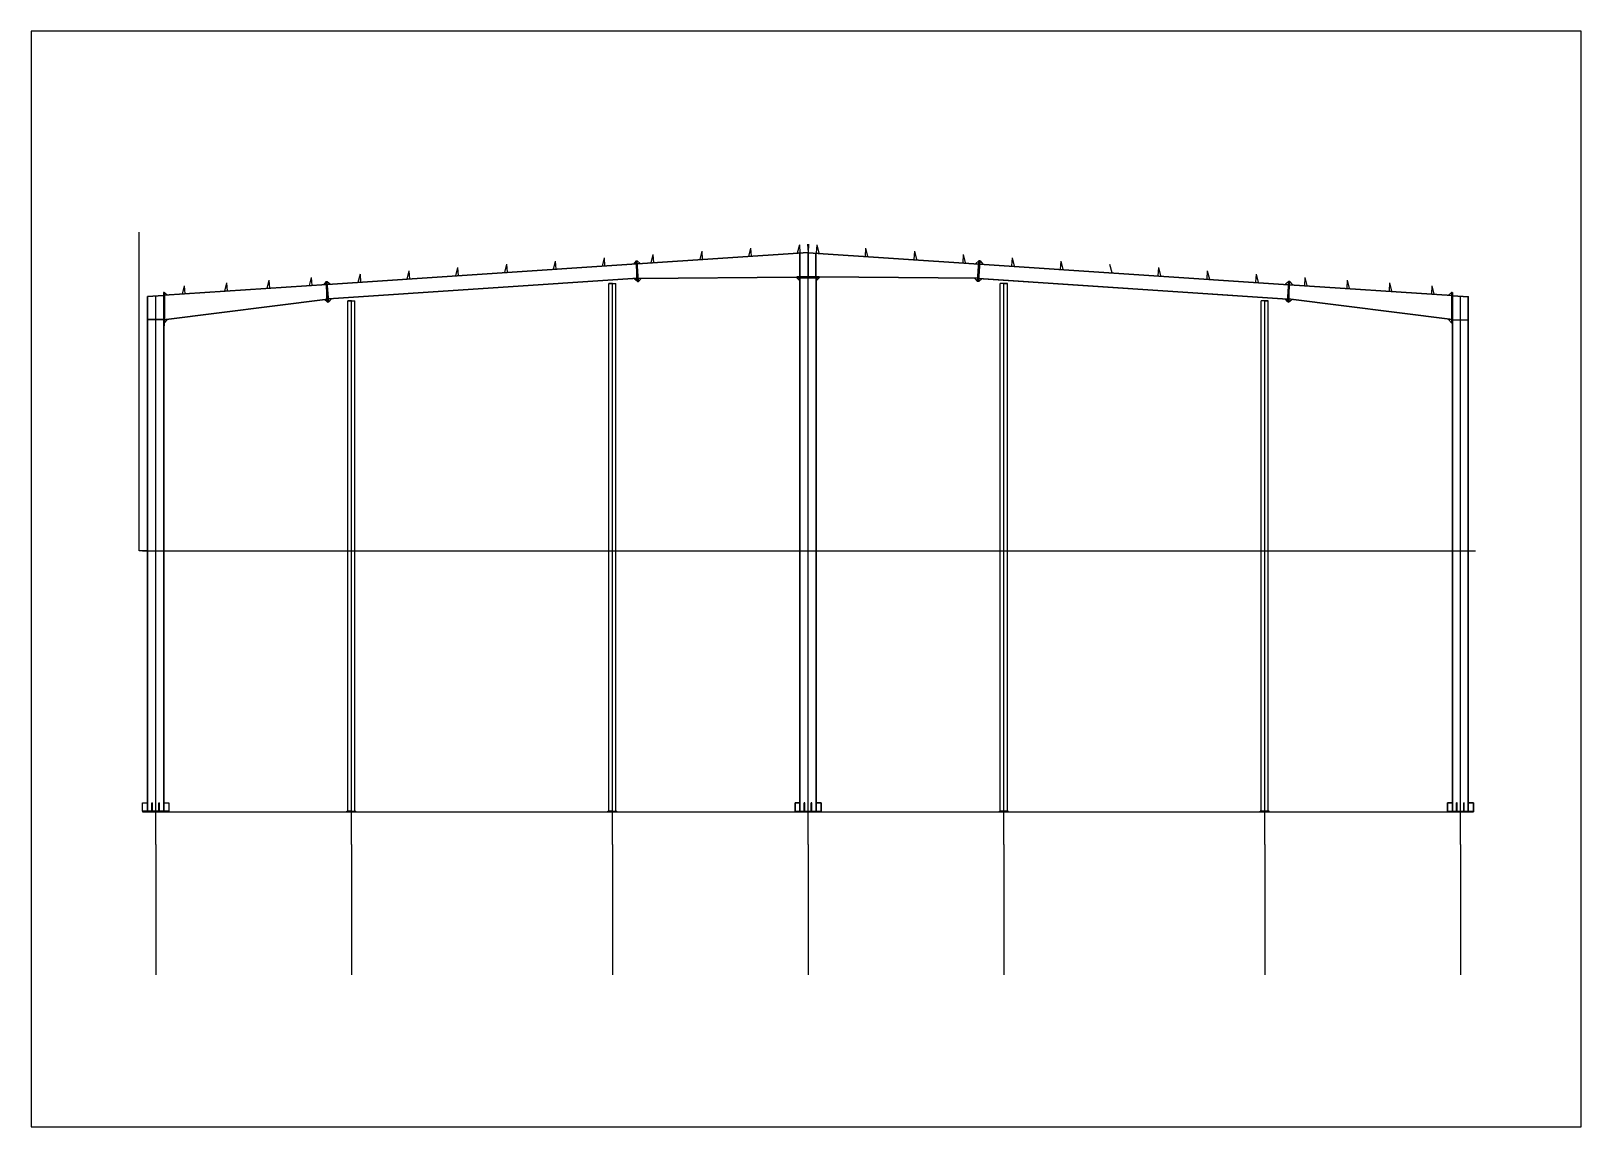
# Model space of a CAD drawing. Extents: x 424415 to 727970, y -73017 to 111783.
# Drawn here: x 424415 to 471935, y 61383 to 94983 of the extents above; entities that cross this region are included whole.
import ezdxf

# ---------------------------------------------------------------- set-up
doc = ezdxf.new("R2010")
doc.units = 0
doc.header["$LTSCALE"] = 1000
doc.header["$MEASUREMENT"] = 0
doc.layers.add('AXIS', color=3, linetype='Continuous')
doc.layers.add('DOTE', color=1, linetype='Continuous')

msp = doc.modelspace()

# ---------------------------------------------------------------- linework, layer by layer
at = {"color": 0}
for p, q in [((427727.6, 79045.8), (427727.6, 88813.7)), ((427987.6, 79045.8), (427727.6, 79045.8))]:
    msp.add_line(p, q, dxfattribs=at)
for p, q in [((447971.5, 88428.6), (447908.3, 88173.8)), ((447971.5, 88428.6), (447988.1, 88179.1)), ((448220.9, 88445.2), (448237.6, 88195.8)), ((448254.2, 88445.2), (448237.6, 88195.8)), ((448503.6, 88428.6), (448487, 88179.1)), ((448503.6, 88428.6), (448566.8, 88173.8)), ((440488.1, 87929.7), (440424.9, 87674.9)), ((440488.1, 87929.7), (440504.7, 87680.2)), ((441984.8, 88029.5), (441921.6, 87774.7)), ((441984.8, 88029.5), (442001.4, 87780)), ((442963.6, 87932.4), (442881.7, 87838.7)), ((442963.6, 87932.4), (442999.5, 87934.8)), ((443005.4, 87305.7), (442963.6, 87932.4)), ((443023.4, 87306.9), (442981.6, 87933.6)), ((443041.3, 87308.1), (442999.5, 87934.8)), ((442999.5, 87934.8), (443093.2, 87852.8)), ((448237.6, 88195.8), (443005.4, 87846.9)), ((448238.2, 88185.8), (443006.1, 87837)), ((443481.5, 88129.2), (443418.3, 87874.5)), ((443481.5, 88129.2), (443498.1, 87879.8)), ((444978.1, 88229), (444914.9, 87974.2)), ((444978.1, 88229), (444994.8, 87979.6)), ((446474.8, 88328.8), (446411.6, 88074)), ((446474.8, 88328.8), (446491.4, 88079.3)), ((447987.6, 87451.1), (447987.6, 88169.1)), ((447999.6, 87451.1), (447999.6, 88169.9)), ((448236.9, 88185.8), (453469.1, 87837)), ((448237.6, 88195.8), (448237.6, 87451.1)), ((448237.6, 88195.8), (453469.7, 87846.9)), ((448475.6, 87451.1), (448475.6, 88169.9)), ((448487.6, 87451.1), (448487.6, 88169.1)), ((450001.5, 88328.8), (449984.9, 88079.3)), ((450000.3, 88328.8), (450063.5, 88074)), ((451498.2, 88229), (451481.5, 87979.6)), ((451497, 88229), (451560.2, 87974.2)), ((452994.8, 88129.2), (452978.2, 87879.8)), ((452993.7, 88129.2), (453056.9, 87874.5)), ((453475.6, 87934.8), (453381.9, 87852.8)), ((453433.8, 87308.1), (453475.6, 87934.8)), ((453451.8, 87306.9), (453493.6, 87933.6)), ((453469.7, 87305.7), (453511.5, 87932.4)), ((453511.5, 87932.4), (453475.6, 87934.8)), ((453511.5, 87932.4), (453593.5, 87838.7)), ((454491.5, 88029.5), (454474.9, 87780)), ((454490.4, 88029.5), (454553.5, 87774.7)), ((455988.2, 87929.7), (455971.6, 87680.2)), ((455987, 87929.7), (456050.2, 87674.9)), ((442987.6, 87845.8), (433505.5, 87213.6)), ((442988.2, 87835.8), (433506.2, 87203.6)), ((434501.4, 87530.6), (434438.2, 87275.8)), ((434501.4, 87530.6), (434518, 87281.1)), ((435998.1, 87630.3), (435934.9, 87375.6)), ((435998.1, 87630.3), (436014.7, 87380.9)), ((437494.7, 87730.1), (437431.6, 87475.4)), ((437494.7, 87730.1), (437511.4, 87480.7)), ((438991.4, 87829.9), (438928.2, 87575.1)), ((438991.4, 87829.9), (439008.1, 87580.5)), ((443035.2, 87407.9), (447897, 87451.1)), ((443035.3, 87397.9), (447897, 87441.1)), ((447897, 87451.1), (448577, 87451.1)), ((447897, 87451.1), (447897, 87415.1)), ((448578.2, 87451.1), (447898.2, 87451.1)), ((448578.2, 87433.1), (448578.2, 87451.1)), ((453439.9, 87407.9), (448578.2, 87451.1)), ((453439.8, 87397.9), (448578.2, 87441.1)), ((453486.9, 87835.8), (462968.9, 87203.6)), ((453487.6, 87845.8), (462969.6, 87213.6)), ((457483.7, 87829.9), (457546.9, 87575.1)), ((458981.6, 87730.1), (458964.9, 87480.7)), ((458980.4, 87730.1), (459043.6, 87475.4)), ((460478.2, 87630.3), (460461.6, 87380.9)), ((460477.1, 87630.3), (460540.3, 87375.6)), ((461974.9, 87530.6), (461958.3, 87281.1)), ((461973.7, 87530.6), (462036.9, 87275.8)), ((428493.6, 86969.5), (428475.6, 86969.5)), ((428475.6, 86969.5), (428475.6, 85939.5)), ((433487.6, 87212.4), (428493.6, 86879.5)), ((428493.6, 86969.5), (428493.6, 85939.5)), ((428493.6, 86969.5), (428511.6, 86969.5)), ((433488.2, 87202.4), (428494.2, 86869.5)), ((428511.6, 86969.5), (428511.6, 86039.5)), ((428511.6, 86969.5), (428600.2, 86886.6)), ((429113.4, 87171.4), (429050.2, 86916.6)), ((429113.4, 87171.4), (429130, 86921.9)), ((430410.5, 87257.8), (430347.3, 87003.1)), ((430410.5, 87257.8), (430427.1, 87008.4)), ((431707.6, 87344.3), (431644.4, 87089.5)), ((431707.6, 87344.3), (431724.2, 87094.9)), ((433004.7, 87430.8), (432941.5, 87176)), ((433004.7, 87430.8), (433021.3, 87181.3)), ((433463.6, 87301), (433379.8, 87205.2)), ((433463.6, 87301), (433499.5, 87303.4)), ((433505.5, 86673.1), (433463.6, 87301)), ((433523.4, 86675.4), (433481.6, 87302.2)), ((433541.3, 86677.7), (433499.5, 87303.4)), ((433499.5, 87303.4), (433595.3, 87219.6)), ((443016.7, 87406.7), (433534.8, 86774.6)), ((443017.4, 87396.7), (433535.5, 86764.6)), ((442127.6, 71065.8), (442127.6, 87244.8)), ((442237.6, 87244.8), (442127.6, 87244.8)), ((442127.6, 87244.8), (442347.6, 87244.8)), ((442347.6, 71065.8), (442347.6, 87244.8)), ((443005.4, 87305.7), (442909.6, 87389.6)), ((443005.4, 87305.7), (443041.3, 87308.1)), ((443041.3, 87308.1), (443125.3, 87395.3)), ((448475.6, 87433.1), (447897, 87433.1)), ((448577, 87433.1), (447897, 87433.1)), ((447897, 87415.1), (448577, 87415.1)), ((447897, 87415.1), (447987.6, 87324.5)), ((447898.2, 87433.1), (447987.6, 87433.1)), ((447898.2, 87433.1), (447987.6, 87433.1)), ((447898.2, 87433.1), (448578.2, 87433.1)), ((448578.2, 87415.1), (447898.2, 87415.1)), ((447987.6, 71065.8), (447987.6, 87415.1)), ((447999.6, 87433.1), (448578.2, 87433.1)), ((447999.6, 71065.8), (447999.6, 87415.1)), ((448475.6, 87415.1), (448475.6, 71065.8)), ((448577, 87433.1), (448487.6, 87433.1)), ((448577, 87433.1), (448487.6, 87433.1)), ((448487.6, 87415.1), (448487.6, 71065.8)), ((448578.2, 87415.1), (448487.6, 87324.5)), ((448578.2, 87433.1), (448578.2, 87415.1)), ((453433.8, 87308.1), (453349.8, 87395.3)), ((453469.7, 87305.7), (453433.8, 87308.1)), ((453457.8, 87396.7), (462939.7, 86764.6)), ((453458.4, 87406.7), (462940.3, 86774.6)), ((453469.7, 87305.7), (453565.5, 87389.6)), ((454127.6, 71065.8), (454127.6, 87244.8)), ((454347.6, 87244.8), (454127.6, 87244.8)), ((454237.6, 87244.8), (454347.6, 87244.8)), ((454347.6, 71065.8), (454347.6, 87244.8)), ((462975.6, 87303.4), (462879.8, 87219.6)), ((462933.9, 86677.7), (462975.6, 87303.4)), ((462951.8, 86675.4), (462993.6, 87302.2)), ((462969.7, 86673.1), (463011.5, 87301)), ((463011.5, 87301), (462975.6, 87303.4)), ((462986.9, 87202.4), (467980.9, 86869.5)), ((462987.6, 87212.4), (467981.6, 86879.5)), ((463011.5, 87301), (463095.3, 87205.2)), ((463471.6, 87430.8), (463455, 87181.3)), ((463470.4, 87430.8), (463533.6, 87176)), ((464768.7, 87344.3), (464752.1, 87094.9)), ((464767.5, 87344.3), (464830.7, 87089.5)), ((466065.8, 87257.8), (466049.2, 87008.4)), ((466064.7, 87257.8), (466127.9, 87003.1)), ((467362.9, 87171.4), (467346.3, 86921.9)), ((467361.8, 87171.4), (467425, 86916.6)), ((467963.6, 86969.5), (467875, 86886.6)), ((467981.6, 86969.5), (467963.6, 86969.5)), ((467963.6, 86969.5), (467963.6, 86039.5)), ((467981.6, 86969.5), (467981.6, 85939.5)), ((467981.6, 86969.5), (467999.6, 86969.5)), ((467999.6, 86969.5), (467999.6, 85939.5)), ((428475.6, 86878.3), (427987.6, 86845.8)), ((427987.6, 71065.8), (427987.6, 86845.8)), ((428476.2, 86868.3), (427988.2, 86835.8)), ((427999.6, 71065.8), (427999.6, 86836.5)), ((428475.6, 86845.8), (428475.6, 71065.8)), ((428475.6, 86134.5), (433516.1, 86775.1)), ((428475.6, 86124.4), (433517.4, 86765.2)), ((433505.5, 86673.1), (433410.2, 86751.6)), ((433505.5, 86673.1), (433541.3, 86677.7)), ((433541.3, 86677.7), (433623.1, 86770.5)), ((434127.6, 71065.8), (434127.6, 86711.4)), ((434237.6, 86711.4), (434127.6, 86711.4)), ((434127.6, 86711.4), (434347.6, 86711.4)), ((434347.6, 71065.8), (434347.6, 86711.4)), ((462127.6, 71065.8), (462127.6, 86711.4)), ((462347.6, 86711.4), (462127.6, 86711.4)), ((462237.6, 86711.4), (462347.6, 86711.4)), ((462347.6, 71065.8), (462347.6, 86711.4)), ((462933.9, 86677.7), (462852, 86770.5)), ((462969.7, 86673.1), (462933.9, 86677.7)), ((467999.6, 86124.4), (462957.8, 86765.2)), ((467999.6, 86134.5), (462959, 86775.1)), ((462969.7, 86673.1), (463064.9, 86751.6)), ((467999.6, 86878.3), (468487.6, 86845.8)), ((467999.6, 86868.3), (468487.6, 86835.7)), ((467999.6, 86845.8), (467999.6, 71065.8)), ((468475.6, 71065.8), (468475.6, 86836.5)), ((468487.6, 71065.8), (468487.6, 86845.8)), ((428475.6, 86134.4), (427999.6, 86134.4)), ((428475.6, 86124.4), (427999.6, 86124.4)), ((428511.6, 86039.5), (428493.6, 86039.5)), ((428511.6, 86039.5), (428600.4, 86140.3)), ((467963.6, 86039.5), (467874.7, 86140.3)), ((467963.6, 86039.5), (467981.6, 86039.5)), ((467999.6, 86132.6), (468475.6, 86132.6)), ((467999.6, 86124.6), (468475.6, 86124.6)), ((428475.6, 85939.5), (428493.6, 85939.5)), ((428487.6, 85939.5), (428487.6, 71065.8)), ((467999.6, 85939.5), (467981.6, 85939.5)), ((467987.6, 85939.5), (467987.6, 71065.8)), ((427837.6, 79045.8), (468697.6, 79045.8)), ((427837.6, 71065.8), (427837.6, 71317.8)), ((427837.6, 71317.8), (427999.6, 71317.8)), ((428121.6, 71065.8), (428121.6, 71317.8)), ((428121.6, 71317.8), (428137.6, 71317.8)), ((428137.6, 71065.8), (428137.6, 71317.8)), ((428337.6, 71065.8), (428337.6, 71317.8)), ((428337.6, 71317.8), (428353.6, 71317.8)), ((428353.6, 71065.8), (428353.6, 71317.8)), ((428475.6, 71317.8), (428637.6, 71317.8)), ((428637.6, 71317.8), (428637.6, 71065.8)), ((447837.6, 71067.8), (447837.6, 71317.8)), ((447837.6, 71317.8), (447999.6, 71317.8)), ((447999.6, 71317.8), (447837.6, 71317.8)), ((447837.6, 71317.8), (447837.6, 71067.8)), ((448121.6, 71065.8), (448121.6, 71317.8)), ((448121.6, 71317.8), (448137.6, 71317.8)), ((448121.6, 71065.8), (448121.6, 71317.8)), ((448137.6, 71317.8), (448121.6, 71317.8)), ((448137.6, 71065.8), (448137.6, 71317.8)), ((448137.6, 71065.8), (448137.6, 71317.8)), ((448337.6, 71065.8), (448337.6, 71317.8)), ((448337.6, 71317.8), (448353.6, 71317.8)), ((448337.6, 71065.8), (448337.6, 71317.8)), ((448353.6, 71317.8), (448337.6, 71317.8)), ((448353.6, 71065.8), (448353.6, 71317.8)), ((448353.6, 71065.8), (448353.6, 71317.8)), ((448475.6, 71317.8), (448637.6, 71317.8)), ((448637.6, 71317.8), (448475.6, 71317.8)), ((448637.6, 71317.8), (448637.6, 71067.8)), ((448637.6, 71067.8), (448637.6, 71317.8)), ((467837.6, 71067.8), (467837.6, 71317.8)), ((467837.6, 71317.8), (467999.6, 71317.8)), ((467999.6, 71317.8), (467837.6, 71317.8)), ((467837.6, 71317.8), (467837.6, 71067.8)), ((468121.6, 71065.8), (468121.6, 71317.8)), ((468121.6, 71317.8), (468137.6, 71317.8)), ((468121.6, 71065.8), (468121.6, 71317.8)), ((468137.6, 71317.8), (468121.6, 71317.8)), ((468137.6, 71065.8), (468137.6, 71317.8)), ((468137.6, 71065.8), (468137.6, 71317.8)), ((468337.6, 71065.8), (468337.6, 71317.8)), ((468337.6, 71317.8), (468353.6, 71317.8)), ((468337.6, 71065.8), (468337.6, 71317.8)), ((468353.6, 71317.8), (468337.6, 71317.8)), ((468353.6, 71065.8), (468353.6, 71317.8)), ((468353.6, 71065.8), (468353.6, 71317.8)), ((468475.6, 71317.8), (468637.6, 71317.8)), ((468637.6, 71317.8), (468475.6, 71317.8)), ((468637.6, 71317.8), (468637.6, 71067.8)), ((468637.6, 71067.8), (468637.6, 71317.8)), ((427837.6, 71067.8), (427837.6, 71045.8)), ((428637.6, 71065.8), (427837.6, 71065.8)), ((427837.6, 71045.8), (428637.6, 71045.8)), ((428637.6, 71045.8), (427837.6, 71045.8)), ((427837.6, 71045.8), (468637.6, 71045.8)), ((428637.6, 71045.8), (428637.6, 71067.8)), ((434102.6, 71065.8), (434372.6, 71065.8)), ((434102.6, 71045.8), (434102.6, 71065.8)), ((434102.6, 71045.8), (434372.6, 71045.8)), ((434237.6, 71065.8), (434127.6, 71065.8)), ((434372.6, 71045.8), (434372.6, 71065.8)), ((442102.6, 71065.8), (442372.6, 71065.8)), ((442102.6, 71045.8), (442102.6, 71065.8)), ((442102.6, 71045.8), (442372.6, 71045.8)), ((442237.6, 71065.8), (442127.6, 71065.8)), ((442372.6, 71045.8), (442372.6, 71065.8)), ((447837.6, 71067.8), (447837.6, 71045.8)), ((447837.6, 71045.8), (447837.6, 71067.8)), ((447837.6, 71065.8), (448637.6, 71065.8)), ((447837.6, 71045.8), (448637.6, 71045.8)), ((448637.6, 71045.8), (447837.6, 71045.8)), ((448637.6, 71045.8), (447837.6, 71045.8)), ((447837.6, 71045.8), (448637.6, 71045.8)), ((448637.6, 71045.8), (448637.6, 71067.8)), ((448637.6, 71067.8), (448637.6, 71045.8)), ((454372.6, 71065.8), (454102.6, 71065.8)), ((454102.6, 71045.8), (454102.6, 71065.8)), ((454372.6, 71045.8), (454102.6, 71045.8)), ((454237.6, 71065.8), (454347.6, 71065.8)), ((454372.6, 71045.8), (454372.6, 71065.8)), ((462372.6, 71065.8), (462102.6, 71065.8)), ((462102.6, 71045.8), (462102.6, 71065.8)), ((462372.6, 71045.8), (462102.6, 71045.8)), ((462237.6, 71065.8), (462347.6, 71065.8)), ((462372.6, 71045.8), (462372.6, 71065.8)), ((467837.6, 71067.8), (467837.6, 71045.8)), ((467837.6, 71045.8), (467837.6, 71067.8)), ((467837.6, 71065.8), (468637.6, 71065.8)), ((467837.6, 71045.8), (468637.6, 71045.8)), ((468637.6, 71045.8), (467837.6, 71045.8)), ((468637.6, 71045.8), (467837.6, 71045.8)), ((467837.6, 71045.8), (468637.6, 71045.8)), ((468637.6, 71045.8), (468637.6, 71067.8)), ((468637.6, 71067.8), (468637.6, 71045.8))]:
    msp.add_line(p, q)
at = {"color": 1}
for p, q in [((442987.6, 87321.3), (442987.6, 87845.8)), ((453487.6, 87321.3), (453487.6, 87845.8)), ((433487.6, 86687.9), (433487.6, 87212.4)), ((462987.6, 86687.9), (462987.6, 87212.4))]:
    msp.add_line(p, q, dxfattribs=at)
msp.add_lwpolyline([(424414.7, 61382.9), (471934.7, 61382.9), (471934.7, 94982.9), (424414.7, 94982.9)], close=True)
at = {"layer": 'AXIS'}
for p, q in [((428237.6, 70045.8), (428237.6, 66045.8)), ((434237.6, 70045.8), (434237.6, 66045.8)), ((442237.6, 70045.8), (442237.6, 66045.8)), ((448237.6, 70045.8), (448237.6, 66045.8)), ((454237.6, 70045.8), (454237.6, 66045.8)), ((462237.6, 70045.8), (462237.6, 66045.8)), ((468237.6, 70045.8), (468237.6, 66045.8))]:
    msp.add_line(p, q, dxfattribs=at)
at = {"layer": 'DOTE'}
for p, q in [((448237.6, 70045.8), (448237.6, 88195.8)), ((442237.6, 70045.8), (442237.6, 87244.8)), ((454237.6, 70045.8), (454237.6, 87244.8)), ((428237.6, 70045.8), (428237.6, 86862.4)), ((434237.6, 70045.8), (434237.6, 86711.4)), ((462237.6, 70045.8), (462237.6, 86711.4)), ((468237.6, 70045.8), (468237.6, 86862.4))]:
    msp.add_line(p, q, dxfattribs=at)

doc.saveas('drawing.dxf')
